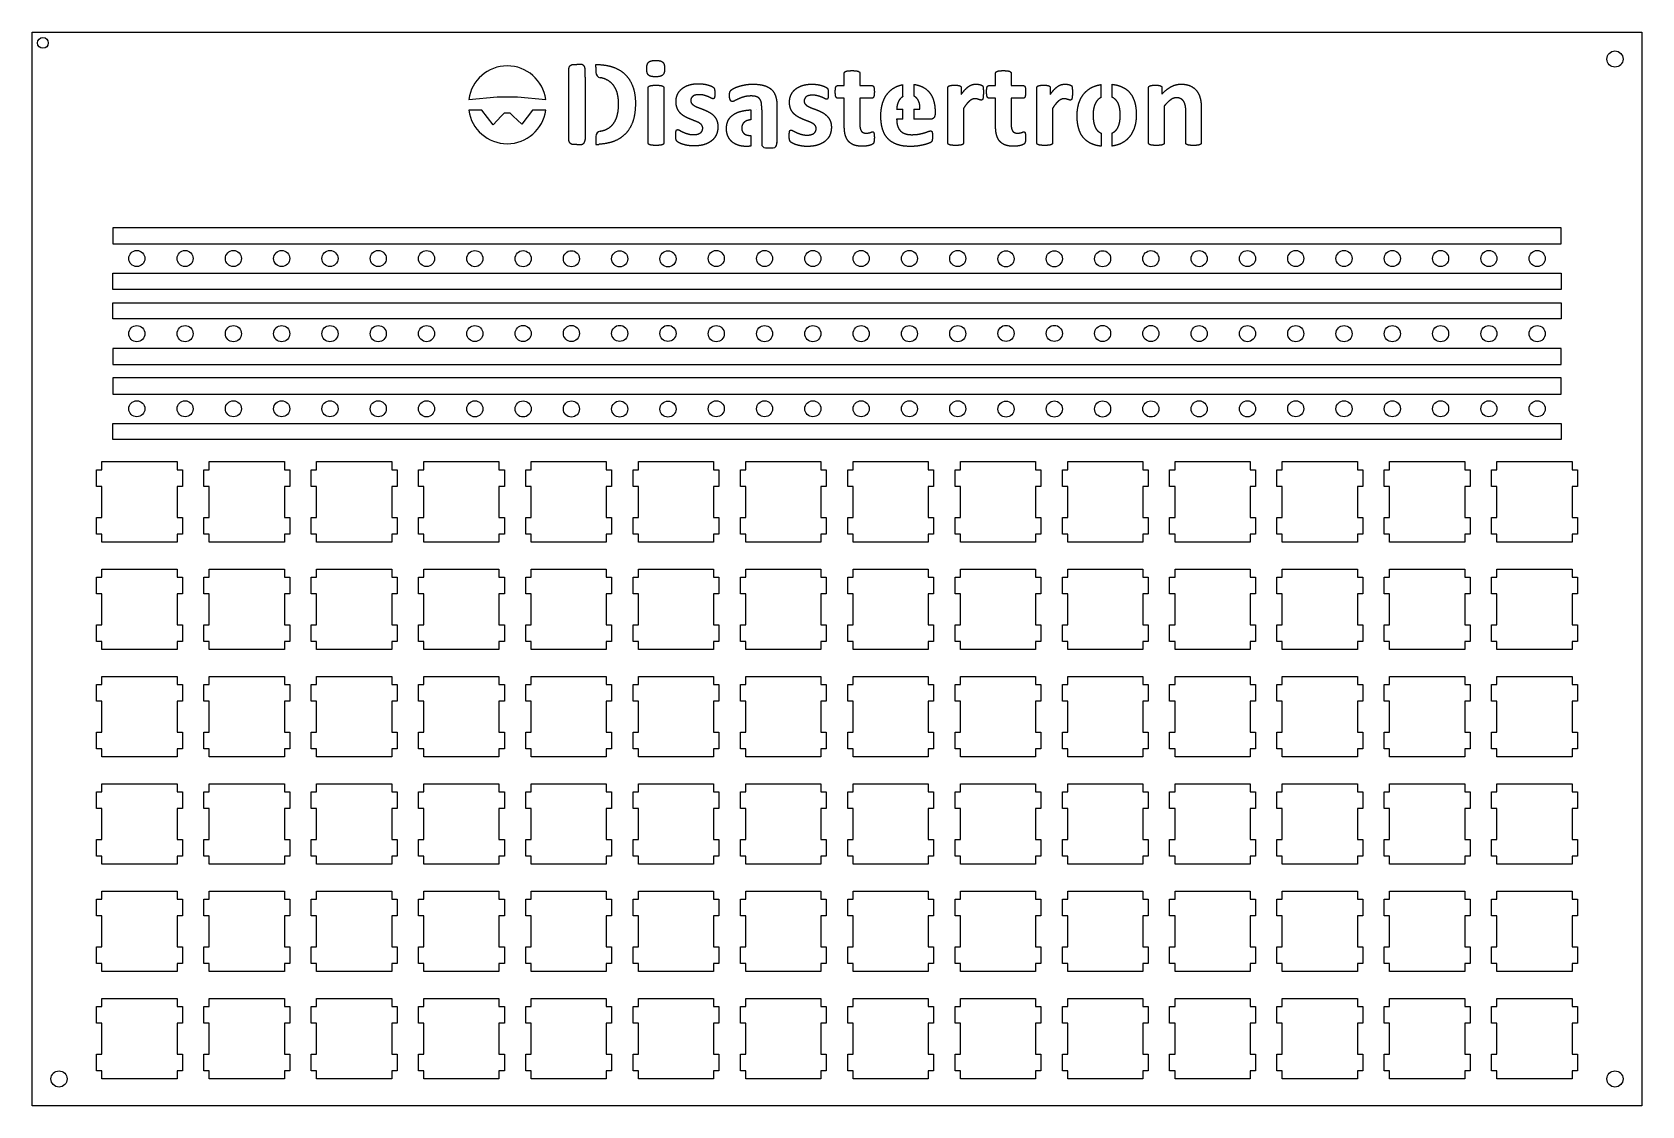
# Model space of a CAD drawing. Header units: millimetres. Extents: x 0 to 300, y 0 to 200.
import ezdxf

# ---------------------------------------------------------------- set-up
doc = ezdxf.new("R2010")
doc.units = ezdxf.units.MM
doc.layers.get('0').update_dxf_attribs({"linetype": 'CONTINUOUS'})

msp = doc.modelspace()

# ---------------------------------------------------------------- linework, layer by layer
for p, q in [((100.03, 180.03), (100.03, 193.04)), ((100.93, 194), (101.54, 194)), ((102.15, 194), (101.54, 194)), ((103.05, 191.63), (103.05, 193.04)), ((105.05, 193.98), (105.58, 193.98)), ((105.05, 193.48), (105.05, 193.98)), ((105.05, 193.48), (105.05, 192.51)), ((151.36, 190.06), (151.36, 192.35)), ((154.26, 192.35), (154.26, 190.06)), ((179.56, 190.06), (179.56, 192.35)), ((182.46, 192.35), (182.46, 190.06)), ((103.05, 191.63), (103.05, 181.47)), ((114.81, 179.37), (114.81, 189.64)), ((117.72, 189.64), (117.72, 179.37)), ((150.14, 190.06), (151.36, 190.06)), ((154.26, 190.06), (156.5, 190.06)), ((162.29, 188.01), (162.29, 190.23)), ((164.29, 190.28), (164.29, 188.1)), ((170.67, 179.37), (170.67, 189.67)), ((173.15, 189.67), (173.15, 188.39)), ((178.34, 190.06), (179.56, 190.06)), ((182.46, 190.06), (184.7, 190.06)), ((187.26, 179.37), (187.26, 189.67)), ((189.74, 189.67), (189.74, 188.39)), ((199.24, 187.83), (199.24, 190.25)), ((201.24, 190.29), (201.24, 187.88)), ((208.07, 179.37), (208.07, 189.67)), ((210.55, 189.67), (210.55, 188.48)), ((135.96, 185.57), (135.96, 186.19)), ((138.81, 186.26), (138.81, 179.34)), ((151.36, 187.7), (150.13, 187.7)), ((151.36, 182.43), (151.36, 187.7)), ((156.51, 187.7), (154.26, 187.7)), ((154.26, 187.7), (154.26, 182.87)), ((179.56, 187.7), (178.33, 187.7)), ((179.56, 182.43), (179.56, 187.7)), ((182.46, 187.7), (182.46, 182.87)), ((184.71, 187.7), (182.46, 187.7)), ((210.98, 186.22), (210.98, 179.37)), ((133.96, 185.57), (133.96, 183.7)), ((134.95, 185.57), (134.95, 185.57)), ((135.96, 185.57), (135.96, 179.48)), ((161.12, 185.65), (162.29, 185.65)), ((162.29, 183.78), (161.12, 183.78)), ((162.29, 183.78), (162.29, 185.65)), ((164.29, 185.65), (165.46, 185.65)), ((164.29, 185.65), (164.29, 183.78)), ((167.39, 183.78), (164.29, 183.78)), ((168.28, 185.28), (168.28, 184.82)), ((173.57, 185.79), (173.57, 179.37)), ((190.17, 185.79), (190.17, 179.37)), ((215.01, 179.37), (215.01, 185.25)), ((217.9, 185.73), (217.9, 179.37)), ((103.05, 181.47), (103.05, 180.03)), ((105.05, 180.58), (105.05, 179.61)), ((133.96, 180.78), (133.96, 178.78)), ((199.24, 181.2), (199.24, 178.76)), ((201.24, 181.21), (201.24, 178.79)), ((101.54, 179.07), (100.93, 179.07)), ((101.54, 179.07), (102.15, 179.07)), ((105.05, 179.61), (105.05, 179.1)), ((105.05, 179.1), (105.59, 179.11)), ((135.96, 179.48), (135.96, 179.18)), ((136.66, 178.48), (138.11, 178.48)), ((138.81, 179.18), (138.81, 179.48))]:
    msp.add_line(p, q)
for points in [[(0, 200), (300, 200), (300, 0), (0, 0)], [(15, 163.58), (15, 160.58), (285, 160.58), (285, 163.58)], [(285, 152.09), (15, 152.09), (15, 155.09), (285, 155.09)], [(285, 149.59), (285, 146.59), (15, 146.59), (15, 149.59)], [(15, 138.09), (285, 138.09), (285, 141.09), (15, 141.09)], [(15, 135.59), (15, 132.59), (285, 132.59), (285, 135.59)], [(15, 124.1), (15, 127.1), (285, 127.1), (285, 124.1)], [(72, 109.6), (73, 109.6), (73, 115.4), (72, 115.4), (72, 118.5), (73, 118.5), (73, 120), (87, 120), (87, 118.5), (88, 118.5), (88, 115.4), (87, 115.4), (87, 109.6), (88, 109.6), (88, 106.5), (87, 106.5), (87, 105), (73, 105), (73, 106.5), (72, 106.5)], [(93, 118.5), (93, 120), (107, 120), (107, 118.5), (108, 118.5), (108, 115.4), (107, 115.4), (107, 109.6), (108, 109.6), (108, 106.5), (107, 106.5), (107, 105), (93, 105), (93, 106.5), (92, 106.5), (92, 109.6), (93, 109.6), (93, 115.4), (92, 115.4), (92, 118.5)], [(127, 106.5), (127, 105), (113, 105), (113, 106.5), (112, 106.5), (112, 109.6), (113, 109.6), (113, 115.4), (112, 115.4), (112, 118.5), (113, 118.5), (113, 120), (127, 120), (127, 118.5), (128, 118.5), (128, 115.4), (127, 115.4), (127, 109.6), (128, 109.6), (128, 106.5)], [(133, 118.5), (133, 120), (147, 120), (147, 118.5), (148, 118.5), (148, 115.4), (147, 115.4), (147, 109.6), (148, 109.6), (148, 106.5), (147, 106.5), (147, 105), (133, 105), (133, 106.5), (132, 106.5), (132, 109.6), (133, 109.6), (133, 115.4), (132, 115.4), (132, 118.5)], [(153, 109.6), (153, 115.4), (152, 115.4), (152, 118.5), (153, 118.5), (153, 120), (167, 120), (167, 118.5), (168, 118.5), (168, 115.4), (167, 115.4), (167, 109.6), (168, 109.6), (168, 106.5), (167, 106.5), (167, 105), (153, 105), (153, 106.5), (152, 106.5), (152, 109.6)], [(187, 106.5), (187, 105), (173, 105), (173, 106.5), (172, 106.5), (172, 109.6), (173, 109.6), (173, 115.4), (172, 115.4), (172, 118.5), (173, 118.5), (173, 120), (187, 120), (187, 118.5), (188, 118.5), (188, 115.4), (187, 115.4), (187, 109.6), (188, 109.6), (188, 106.5)], [(192, 109.6), (193, 109.6), (193, 115.4), (192, 115.4), (192, 118.5), (193, 118.5), (193, 120), (207, 120), (207, 118.5), (208, 118.5), (208, 115.4), (207, 115.4), (207, 109.6), (208, 109.6), (208, 106.5), (207, 106.5), (207, 105), (193, 105), (193, 106.5), (192, 106.5)], [(227, 106.5), (227, 105), (213, 105), (213, 106.5), (212, 106.5), (212, 109.6), (213, 109.6), (213, 115.4), (212, 115.4), (212, 118.5), (213, 118.5), (213, 120), (227, 120), (227, 118.5), (228, 118.5), (228, 115.4), (227, 115.4), (227, 109.6), (228, 109.6), (228, 106.5)], [(247, 105), (233, 105), (233, 106.5), (232, 106.5), (232, 109.6), (233, 109.6), (233, 115.4), (232, 115.4), (232, 118.5), (233, 118.5), (233, 120), (247, 120), (247, 118.5), (248, 118.5), (248, 115.4), (247, 115.4), (247, 109.6), (248, 109.6), (248, 106.5), (247, 106.5)], [(267, 118.5), (268, 118.5), (268, 115.4), (267, 115.4), (267, 109.6), (268, 109.6), (268, 106.5), (267, 106.5), (267, 105), (253, 105), (253, 106.5), (252, 106.5), (252, 109.6), (253, 109.6), (253, 115.4), (252, 115.4), (252, 118.5), (253, 118.5), (253, 120), (267, 120)], [(287, 106.5), (287, 105), (273, 105), (273, 106.5), (272, 106.5), (272, 109.6), (273, 109.6), (273, 115.4), (272, 115.4), (272, 118.5), (273, 118.5), (273, 120), (287, 120), (287, 118.5), (288, 118.5), (288, 115.4), (287, 115.4), (287, 109.6), (288, 109.6), (288, 106.5)], [(28, 106.5), (27, 106.5), (27, 105), (13, 105), (13, 106.5), (12, 106.5), (12, 109.6), (13, 109.6), (13, 115.4), (12, 115.4), (12, 118.5), (13, 118.5), (13, 120), (27, 120), (27, 118.5), (28, 118.5), (28, 115.4), (27, 115.4), (27, 109.6), (28, 109.6)], [(47, 109.6), (48, 109.6), (48, 106.5), (47, 106.5), (47, 105), (33, 105), (33, 106.5), (32, 106.5), (32, 109.6), (33, 109.6), (33, 115.4), (32, 115.4), (32, 118.5), (33, 118.5), (33, 120), (47, 120), (47, 118.5), (48, 118.5), (48, 115.4), (47, 115.4)], [(53, 118.5), (53, 120), (67, 120), (67, 118.5), (68, 118.5), (68, 115.4), (67, 115.4), (67, 109.6), (68, 109.6), (68, 106.5), (67, 106.5), (67, 105), (53, 105), (53, 106.5), (52, 106.5), (52, 109.6), (53, 109.6), (53, 115.4), (52, 115.4), (52, 118.5)], [(12, 95.4), (12, 98.5), (13, 98.5), (13, 100), (27, 100), (27, 98.5), (28, 98.5), (28, 95.4), (27, 95.4), (27, 89.6), (28, 89.6), (28, 86.5), (27, 86.5), (27, 85), (13, 85), (13, 86.5), (12, 86.5), (12, 89.6), (13, 89.6), (13, 95.4)], [(33, 100), (47, 100), (47, 98.5), (48, 98.5), (48, 95.4), (47, 95.4), (47, 89.6), (48, 89.6), (48, 86.5), (47, 86.5), (47, 85), (33, 85), (33, 86.5), (32, 86.5), (32, 89.6), (33, 89.6), (33, 95.4), (32, 95.4), (32, 98.5), (33, 98.5)], [(52, 98.5), (53, 98.5), (53, 100), (67, 100), (67, 98.5), (68, 98.5), (68, 95.4), (67, 95.4), (67, 89.6), (68, 89.6), (68, 86.5), (67, 86.5), (67, 85), (53, 85), (53, 86.5), (52, 86.5), (52, 89.6), (53, 89.6), (53, 95.4), (52, 95.4)], [(88, 86.5), (87, 86.5), (87, 85), (73, 85), (73, 86.5), (72, 86.5), (72, 89.6), (73, 89.6), (73, 95.4), (72, 95.4), (72, 98.5), (73, 98.5), (73, 100), (87, 100), (87, 98.5), (88, 98.5), (88, 95.4), (87, 95.4), (87, 89.6), (88, 89.6)], [(93, 85), (93, 86.5), (92, 86.5), (92, 89.6), (93, 89.6), (93, 95.4), (92, 95.4), (92, 98.5), (93, 98.5), (93, 100), (107, 100), (107, 98.5), (108, 98.5), (108, 95.4), (107, 95.4), (107, 89.6), (108, 89.6), (108, 86.5), (107, 86.5), (107, 85)], [(113, 95.4), (112, 95.4), (112, 98.5), (113, 98.5), (113, 100), (127, 100), (127, 98.5), (128, 98.5), (128, 95.4), (127, 95.4), (127, 89.6), (128, 89.6), (128, 86.5), (127, 86.5), (127, 85), (113, 85), (113, 86.5), (112, 86.5), (112, 89.6), (113, 89.6)], [(147, 100), (147, 98.5), (148, 98.5), (148, 95.4), (147, 95.4), (147, 89.6), (148, 89.6), (148, 86.5), (147, 86.5), (147, 85), (133, 85), (133, 86.5), (132, 86.5), (132, 89.6), (133, 89.6), (133, 95.4), (132, 95.4), (132, 98.5), (133, 98.5), (133, 100)], [(168, 86.5), (167, 86.5), (167, 85), (153, 85), (153, 86.5), (152, 86.5), (152, 89.6), (153, 89.6), (153, 95.4), (152, 95.4), (152, 98.5), (153, 98.5), (153, 100), (167, 100), (167, 98.5), (168, 98.5), (168, 95.4), (167, 95.4), (167, 89.6), (168, 89.6)], [(172, 89.6), (173, 89.6), (173, 95.4), (172, 95.4), (172, 98.5), (173, 98.5), (173, 100), (187, 100), (187, 98.5), (188, 98.5), (188, 95.4), (187, 95.4), (187, 89.6), (188, 89.6), (188, 86.5), (187, 86.5), (187, 85), (173, 85), (173, 86.5), (172, 86.5)], [(193, 85), (193, 86.5), (192, 86.5), (192, 89.6), (193, 89.6), (193, 95.4), (192, 95.4), (192, 98.5), (193, 98.5), (193, 100), (207, 100), (207, 98.5), (208, 98.5), (208, 95.4), (207, 95.4), (207, 89.6), (208, 89.6), (208, 86.5), (207, 86.5), (207, 85)], [(212, 98.5), (213, 98.5), (213, 100), (227, 100), (227, 98.5), (228, 98.5), (228, 95.4), (227, 95.4), (227, 89.6), (228, 89.6), (228, 86.5), (227, 86.5), (227, 85), (213, 85), (213, 86.5), (212, 86.5), (212, 89.6), (213, 89.6), (213, 95.4), (212, 95.4)], [(247, 95.4), (247, 89.6), (248, 89.6), (248, 86.5), (247, 86.5), (247, 85), (233, 85), (233, 86.5), (232, 86.5), (232, 89.6), (233, 89.6), (233, 95.4), (232, 95.4), (232, 98.5), (233, 98.5), (233, 100), (247, 100), (247, 98.5), (248, 98.5), (248, 95.4)], [(253, 89.6), (253, 95.4), (252, 95.4), (252, 98.5), (253, 98.5), (253, 100), (267, 100), (267, 98.5), (268, 98.5), (268, 95.4), (267, 95.4), (267, 89.6), (268, 89.6), (268, 86.5), (267, 86.5), (267, 85), (253, 85), (253, 86.5), (252, 86.5), (252, 89.6)], [(272, 89.6), (273, 89.6), (273, 95.4), (272, 95.4), (272, 98.5), (273, 98.5), (273, 100), (287, 100), (287, 98.5), (288, 98.5), (288, 95.4), (287, 95.4), (287, 89.6), (288, 89.6), (288, 86.5), (287, 86.5), (287, 85), (273, 85), (273, 86.5), (272, 86.5)], [(12, 66.5), (12, 69.6), (13, 69.6), (13, 75.4), (12, 75.4), (12, 78.5), (13, 78.5), (13, 80), (27, 80), (27, 78.5), (28, 78.5), (28, 75.4), (27, 75.4), (27, 69.6), (28, 69.6), (28, 66.5), (27, 66.5), (27, 65), (13, 65), (13, 66.5)], [(48, 75.4), (47, 75.4), (47, 69.6), (48, 69.6), (48, 66.5), (47, 66.5), (47, 65), (33, 65), (33, 66.5), (32, 66.5), (32, 69.6), (33, 69.6), (33, 75.4), (32, 75.4), (32, 78.5), (33, 78.5), (33, 80), (47, 80), (47, 78.5), (48, 78.5)], [(53, 65), (53, 66.5), (52, 66.5), (52, 69.6), (53, 69.6), (53, 75.4), (52, 75.4), (52, 78.5), (53, 78.5), (53, 80), (67, 80), (67, 78.5), (68, 78.5), (68, 75.4), (67, 75.4), (67, 69.6), (68, 69.6), (68, 66.5), (67, 66.5), (67, 65)], [(72, 75.4), (72, 78.5), (73, 78.5), (73, 80), (87, 80), (87, 78.5), (88, 78.5), (88, 75.4), (87, 75.4), (87, 69.6), (88, 69.6), (88, 66.5), (87, 66.5), (87, 65), (73, 65), (73, 66.5), (72, 66.5), (72, 69.6), (73, 69.6), (73, 75.4)], [(93, 69.6), (93, 75.4), (92, 75.4), (92, 78.5), (93, 78.5), (93, 80), (107, 80), (107, 78.5), (108, 78.5), (108, 75.4), (107, 75.4), (107, 69.6), (108, 69.6), (108, 66.5), (107, 66.5), (107, 65), (93, 65), (93, 66.5), (92, 66.5), (92, 69.6)], [(112, 69.6), (113, 69.6), (113, 75.4), (112, 75.4), (112, 78.5), (113, 78.5), (113, 80), (127, 80), (127, 78.5), (128, 78.5), (128, 75.4), (127, 75.4), (127, 69.6), (128, 69.6), (128, 66.5), (127, 66.5), (127, 65), (113, 65), (113, 66.5), (112, 66.5)], [(148, 66.5), (147, 66.5), (147, 65), (133, 65), (133, 66.5), (132, 66.5), (132, 69.6), (133, 69.6), (133, 75.4), (132, 75.4), (132, 78.5), (133, 78.5), (133, 80), (147, 80), (147, 78.5), (148, 78.5), (148, 75.4), (147, 75.4), (147, 69.6), (148, 69.6)], [(153, 66.5), (152, 66.5), (152, 69.6), (153, 69.6), (153, 75.4), (152, 75.4), (152, 78.5), (153, 78.5), (153, 80), (167, 80), (167, 78.5), (168, 78.5), (168, 75.4), (167, 75.4), (167, 69.6), (168, 69.6), (168, 66.5), (167, 66.5), (167, 65), (153, 65)], [(173, 75.4), (172, 75.4), (172, 78.5), (173, 78.5), (173, 80), (187, 80), (187, 78.5), (188, 78.5), (188, 75.4), (187, 75.4), (187, 69.6), (188, 69.6), (188, 66.5), (187, 66.5), (187, 65), (173, 65), (173, 66.5), (172, 66.5), (172, 69.6), (173, 69.6)], [(207, 66.5), (207, 65), (193, 65), (193, 66.5), (192, 66.5), (192, 69.6), (193, 69.6), (193, 75.4), (192, 75.4), (192, 78.5), (193, 78.5), (193, 80), (207, 80), (207, 78.5), (208, 78.5), (208, 75.4), (207, 75.4), (207, 69.6), (208, 69.6), (208, 66.5)], [(213, 69.6), (213, 75.4), (212, 75.4), (212, 78.5), (213, 78.5), (213, 80), (227, 80), (227, 78.5), (228, 78.5), (228, 75.4), (227, 75.4), (227, 69.6), (228, 69.6), (228, 66.5), (227, 66.5), (227, 65), (213, 65), (213, 66.5), (212, 66.5), (212, 69.6)], [(247, 66.5), (247, 65), (233, 65), (233, 66.5), (232, 66.5), (232, 69.6), (233, 69.6), (233, 75.4), (232, 75.4), (232, 78.5), (233, 78.5), (233, 80), (247, 80), (247, 78.5), (248, 78.5), (248, 75.4), (247, 75.4), (247, 69.6), (248, 69.6), (248, 66.5)], [(252, 78.5), (253, 78.5), (253, 80), (267, 80), (267, 78.5), (268, 78.5), (268, 75.4), (267, 75.4), (267, 69.6), (268, 69.6), (268, 66.5), (267, 66.5), (267, 65), (253, 65), (253, 66.5), (252, 66.5), (252, 69.6), (253, 69.6), (253, 75.4), (252, 75.4)], [(287, 66.5), (287, 65), (273, 65), (273, 66.5), (272, 66.5), (272, 69.6), (273, 69.6), (273, 75.4), (272, 75.4), (272, 78.5), (273, 78.5), (273, 80), (287, 80), (287, 78.5), (288, 78.5), (288, 75.4), (287, 75.4), (287, 69.6), (288, 69.6), (288, 66.5)], [(33, 58.5), (33, 60), (47, 60), (47, 58.5), (48, 58.5), (48, 55.4), (47, 55.4), (47, 49.6), (48, 49.6), (48, 46.5), (47, 46.5), (47, 45), (33, 45), (33, 46.5), (32, 46.5), (32, 49.6), (33, 49.6), (33, 55.4), (32, 55.4), (32, 58.5)], [(87, 58.5), (88, 58.5), (88, 55.4), (87, 55.4), (87, 49.6), (88, 49.6), (88, 46.5), (87, 46.5), (87, 45), (73, 45), (73, 46.5), (72, 46.5), (72, 49.6), (73, 49.6), (73, 55.4), (72, 55.4), (72, 58.5), (73, 58.5), (73, 60), (87, 60)], [(113, 45), (113, 46.5), (112, 46.5), (112, 49.6), (113, 49.6), (113, 55.4), (112, 55.4), (112, 58.5), (113, 58.5), (113, 60), (127, 60), (127, 58.5), (128, 58.5), (128, 55.4), (127, 55.4), (127, 49.6), (128, 49.6), (128, 46.5), (127, 46.5), (127, 45)], [(167, 46.5), (167, 45), (153, 45), (153, 46.5), (152, 46.5), (152, 49.6), (153, 49.6), (153, 55.4), (152, 55.4), (152, 58.5), (153, 58.5), (153, 60), (167, 60), (167, 58.5), (168, 58.5), (168, 55.4), (167, 55.4), (167, 49.6), (168, 49.6), (168, 46.5)], [(212, 58.5), (213, 58.5), (213, 60), (227, 60), (227, 58.5), (228, 58.5), (228, 55.4), (227, 55.4), (227, 49.6), (228, 49.6), (228, 46.5), (227, 46.5), (227, 45), (213, 45), (213, 46.5), (212, 46.5), (212, 49.6), (213, 49.6), (213, 55.4), (212, 55.4)], [(13, 46.5), (12, 46.5), (12, 49.6), (13, 49.6), (13, 55.4), (12, 55.4), (12, 58.5), (13, 58.5), (13, 60), (27, 60), (27, 58.5), (28, 58.5), (28, 55.4), (27, 55.4), (27, 49.6), (28, 49.6), (28, 46.5), (27, 46.5), (27, 45), (13, 45)], [(53, 46.5), (52, 46.5), (52, 49.6), (53, 49.6), (53, 55.4), (52, 55.4), (52, 58.5), (53, 58.5), (53, 60), (67, 60), (67, 58.5), (68, 58.5), (68, 55.4), (67, 55.4), (67, 49.6), (68, 49.6), (68, 46.5), (67, 46.5), (67, 45), (53, 45)], [(92, 58.5), (93, 58.5), (93, 60), (107, 60), (107, 58.5), (108, 58.5), (108, 55.4), (107, 55.4), (107, 49.6), (108, 49.6), (108, 46.5), (107, 46.5), (107, 45), (93, 45), (93, 46.5), (92, 46.5), (92, 49.6), (93, 49.6), (93, 55.4), (92, 55.4)], [(132, 58.5), (133, 58.5), (133, 60), (147, 60), (147, 58.5), (148, 58.5), (148, 55.4), (147, 55.4), (147, 49.6), (148, 49.6), (148, 46.5), (147, 46.5), (147, 45), (133, 45), (133, 46.5), (132, 46.5), (132, 49.6), (133, 49.6), (133, 55.4), (132, 55.4)], [(187, 60), (187, 58.5), (188, 58.5), (188, 55.4), (187, 55.4), (187, 49.6), (188, 49.6), (188, 46.5), (187, 46.5), (187, 45), (173, 45), (173, 46.5), (172, 46.5), (172, 49.6), (173, 49.6), (173, 55.4), (172, 55.4), (172, 58.5), (173, 58.5), (173, 60)], [(207, 58.5), (208, 58.5), (208, 55.4), (207, 55.4), (207, 49.6), (208, 49.6), (208, 46.5), (207, 46.5), (207, 45), (193, 45), (193, 46.5), (192, 46.5), (192, 49.6), (193, 49.6), (193, 55.4), (192, 55.4), (192, 58.5), (193, 58.5), (193, 60), (207, 60)], [(232, 55.4), (232, 58.5), (233, 58.5), (233, 60), (247, 60), (247, 58.5), (248, 58.5), (248, 55.4), (247, 55.4), (247, 49.6), (248, 49.6), (248, 46.5), (247, 46.5), (247, 45), (233, 45), (233, 46.5), (232, 46.5), (232, 49.6), (233, 49.6), (233, 55.4)], [(253, 58.5), (253, 60), (267, 60), (267, 58.5), (268, 58.5), (268, 55.4), (267, 55.4), (267, 49.6), (268, 49.6), (268, 46.5), (267, 46.5), (267, 45), (253, 45), (253, 46.5), (252, 46.5), (252, 49.6), (253, 49.6), (253, 55.4), (252, 55.4), (252, 58.5)], [(273, 55.4), (272, 55.4), (272, 58.5), (273, 58.5), (273, 60), (287, 60), (287, 58.5), (288, 58.5), (288, 55.4), (287, 55.4), (287, 49.6), (288, 49.6), (288, 46.5), (287, 46.5), (287, 45), (273, 45), (273, 46.5), (272, 46.5), (272, 49.6), (273, 49.6)], [(28, 29.6), (28, 26.5), (27, 26.5), (27, 25), (13, 25), (13, 26.5), (12, 26.5), (12, 29.6), (13, 29.6), (13, 35.4), (12, 35.4), (12, 38.5), (13, 38.5), (13, 40), (27, 40), (27, 38.5), (28, 38.5), (28, 35.4), (27, 35.4), (27, 29.6)], [(47, 35.4), (47, 29.6), (48, 29.6), (48, 26.5), (47, 26.5), (47, 25), (33, 25), (33, 26.5), (32, 26.5), (32, 29.6), (33, 29.6), (33, 35.4), (32, 35.4), (32, 38.5), (33, 38.5), (33, 40), (47, 40), (47, 38.5), (48, 38.5), (48, 35.4)], [(53, 40), (67, 40), (67, 38.5), (68, 38.5), (68, 35.4), (67, 35.4), (67, 29.6), (68, 29.6), (68, 26.5), (67, 26.5), (67, 25), (53, 25), (53, 26.5), (52, 26.5), (52, 29.6), (53, 29.6), (53, 35.4), (52, 35.4), (52, 38.5), (53, 38.5)], [(88, 38.5), (88, 35.4), (87, 35.4), (87, 29.6), (88, 29.6), (88, 26.5), (87, 26.5), (87, 25), (73, 25), (73, 26.5), (72, 26.5), (72, 29.6), (73, 29.6), (73, 35.4), (72, 35.4), (72, 38.5), (73, 38.5), (73, 40), (87, 40), (87, 38.5)], [(92, 38.5), (93, 38.5), (93, 40), (107, 40), (107, 38.5), (108, 38.5), (108, 35.4), (107, 35.4), (107, 29.6), (108, 29.6), (108, 26.5), (107, 26.5), (107, 25), (93, 25), (93, 26.5), (92, 26.5), (92, 29.6), (93, 29.6), (93, 35.4), (92, 35.4)], [(127, 38.5), (128, 38.5), (128, 35.4), (127, 35.4), (127, 29.6), (128, 29.6), (128, 26.5), (127, 26.5), (127, 25), (113, 25), (113, 26.5), (112, 26.5), (112, 29.6), (113, 29.6), (113, 35.4), (112, 35.4), (112, 38.5), (113, 38.5), (113, 40), (127, 40)], [(132, 26.5), (132, 29.6), (133, 29.6), (133, 35.4), (132, 35.4), (132, 38.5), (133, 38.5), (133, 40), (147, 40), (147, 38.5), (148, 38.5), (148, 35.4), (147, 35.4), (147, 29.6), (148, 29.6), (148, 26.5), (147, 26.5), (147, 25), (133, 25), (133, 26.5)], [(168, 29.6), (168, 26.5), (167, 26.5), (167, 25), (153, 25), (153, 26.5), (152, 26.5), (152, 29.6), (153, 29.6), (153, 35.4), (152, 35.4), (152, 38.5), (153, 38.5), (153, 40), (167, 40), (167, 38.5), (168, 38.5), (168, 35.4), (167, 35.4), (167, 29.6)], [(172, 29.6), (173, 29.6), (173, 35.4), (172, 35.4), (172, 38.5), (173, 38.5), (173, 40), (187, 40), (187, 38.5), (188, 38.5), (188, 35.4), (187, 35.4), (187, 29.6), (188, 29.6), (188, 26.5), (187, 26.5), (187, 25), (173, 25), (173, 26.5), (172, 26.5)], [(193, 25), (193, 26.5), (192, 26.5), (192, 29.6), (193, 29.6), (193, 35.4), (192, 35.4), (192, 38.5), (193, 38.5), (193, 40), (207, 40), (207, 38.5), (208, 38.5), (208, 35.4), (207, 35.4), (207, 29.6), (208, 29.6), (208, 26.5), (207, 26.5), (207, 25)], [(213, 35.4), (212, 35.4), (212, 38.5), (213, 38.5), (213, 40), (227, 40), (227, 38.5), (228, 38.5), (228, 35.4), (227, 35.4), (227, 29.6), (228, 29.6), (228, 26.5), (227, 26.5), (227, 25), (213, 25), (213, 26.5), (212, 26.5), (212, 29.6), (213, 29.6)], [(247, 35.4), (247, 29.6), (248, 29.6), (248, 26.5), (247, 26.5), (247, 25), (233, 25), (233, 26.5), (232, 26.5), (232, 29.6), (233, 29.6), (233, 35.4), (232, 35.4), (232, 38.5), (233, 38.5), (233, 40), (247, 40), (247, 38.5), (248, 38.5), (248, 35.4)], [(252, 26.5), (252, 29.6), (253, 29.6), (253, 35.4), (252, 35.4), (252, 38.5), (253, 38.5), (253, 40), (267, 40), (267, 38.5), (268, 38.5), (268, 35.4), (267, 35.4), (267, 29.6), (268, 29.6), (268, 26.5), (267, 26.5), (267, 25), (253, 25), (253, 26.5)], [(272, 38.5), (273, 38.5), (273, 40), (287, 40), (287, 38.5), (288, 38.5), (288, 35.4), (287, 35.4), (287, 29.6), (288, 29.6), (288, 26.5), (287, 26.5), (287, 25), (273, 25), (273, 26.5), (272, 26.5), (272, 29.6), (273, 29.6), (273, 35.4), (272, 35.4)], [(27, 6.5), (27, 5), (13, 5), (13, 6.5), (12, 6.5), (12, 9.6), (13, 9.6), (13, 15.4), (12, 15.4), (12, 18.5), (13, 18.5), (13, 20), (27, 20), (27, 18.5), (28, 18.5), (28, 15.4), (27, 15.4), (27, 9.6), (28, 9.6), (28, 6.5)], [(48, 6.5), (47, 6.5), (47, 5), (33, 5), (33, 6.5), (32, 6.5), (32, 9.6), (33, 9.6), (33, 15.4), (32, 15.4), (32, 18.5), (33, 18.5), (33, 20), (47, 20), (47, 18.5), (48, 18.5), (48, 15.4), (47, 15.4), (47, 9.6), (48, 9.6)], [(52, 6.5), (52, 9.6), (53, 9.6), (53, 15.4), (52, 15.4), (52, 18.5), (53, 18.5), (53, 20), (67, 20), (67, 18.5), (68, 18.5), (68, 15.4), (67, 15.4), (67, 9.6), (68, 9.6), (68, 6.5), (67, 6.5), (67, 5), (53, 5), (53, 6.5)], [(73, 20), (87, 20), (87, 18.5), (88, 18.5), (88, 15.4), (87, 15.4), (87, 9.6), (88, 9.6), (88, 6.5), (87, 6.5), (87, 5), (73, 5), (73, 6.5), (72, 6.5), (72, 9.6), (73, 9.6), (73, 15.4), (72, 15.4), (72, 18.5), (73, 18.5)], [(93, 6.5), (92, 6.5), (92, 9.6), (93, 9.6), (93, 15.4), (92, 15.4), (92, 18.5), (93, 18.5), (93, 20), (107, 20), (107, 18.5), (108, 18.5), (108, 15.4), (107, 15.4), (107, 9.6), (108, 9.6), (108, 6.5), (107, 6.5), (107, 5), (93, 5)], [(127, 20), (127, 18.5), (128, 18.5), (128, 15.4), (127, 15.4), (127, 9.6), (128, 9.6), (128, 6.5), (127, 6.5), (127, 5), (113, 5), (113, 6.5), (112, 6.5), (112, 9.6), (113, 9.6), (113, 15.4), (112, 15.4), (112, 18.5), (113, 18.5), (113, 20)], [(132, 6.5), (132, 9.6), (133, 9.6), (133, 15.4), (132, 15.4), (132, 18.5), (133, 18.5), (133, 20), (147, 20), (147, 18.5), (148, 18.5), (148, 15.4), (147, 15.4), (147, 9.6), (148, 9.6), (148, 6.5), (147, 6.5), (147, 5), (133, 5), (133, 6.5)], [(152, 18.5), (153, 18.5), (153, 20), (167, 20), (167, 18.5), (168, 18.5), (168, 15.4), (167, 15.4), (167, 9.6), (168, 9.6), (168, 6.5), (167, 6.5), (167, 5), (153, 5), (153, 6.5), (152, 6.5), (152, 9.6), (153, 9.6), (153, 15.4), (152, 15.4)], [(187, 9.6), (188, 9.6), (188, 6.5), (187, 6.5), (187, 5), (173, 5), (173, 6.5), (172, 6.5), (172, 9.6), (173, 9.6), (173, 15.4), (172, 15.4), (172, 18.5), (173, 18.5), (173, 20), (187, 20), (187, 18.5), (188, 18.5), (188, 15.4), (187, 15.4)], [(208, 6.5), (207, 6.5), (207, 5), (193, 5), (193, 6.5), (192, 6.5), (192, 9.6), (193, 9.6), (193, 15.4), (192, 15.4), (192, 18.5), (193, 18.5), (193, 20), (207, 20), (207, 18.5), (208, 18.5), (208, 15.4), (207, 15.4), (207, 9.6), (208, 9.6)], [(227, 9.6), (228, 9.6), (228, 6.5), (227, 6.5), (227, 5), (213, 5), (213, 6.5), (212, 6.5), (212, 9.6), (213, 9.6), (213, 15.4), (212, 15.4), (212, 18.5), (213, 18.5), (213, 20), (227, 20), (227, 18.5), (228, 18.5), (228, 15.4), (227, 15.4)], [(247, 6.5), (247, 5), (233, 5), (233, 6.5), (232, 6.5), (232, 9.6), (233, 9.6), (233, 15.4), (232, 15.4), (232, 18.5), (233, 18.5), (233, 20), (247, 20), (247, 18.5), (248, 18.5), (248, 15.4), (247, 15.4), (247, 9.6), (248, 9.6), (248, 6.5)], [(252, 9.6), (253, 9.6), (253, 15.4), (252, 15.4), (252, 18.5), (253, 18.5), (253, 20), (267, 20), (267, 18.5), (268, 18.5), (268, 15.4), (267, 15.4), (267, 9.6), (268, 9.6), (268, 6.5), (267, 6.5), (267, 5), (253, 5), (253, 6.5), (252, 6.5)], [(273, 6.5), (272, 6.5), (272, 9.6), (273, 9.6), (273, 15.4), (272, 15.4), (272, 18.5), (273, 18.5), (273, 20), (287, 20), (287, 18.5), (288, 18.5), (288, 15.4), (287, 15.4), (287, 9.6), (288, 9.6), (288, 6.5), (287, 6.5), (287, 5), (273, 5)]]:
    msp.add_lwpolyline(points, close=True)
for points in [[(95.72, 187.48, 0.87068), (81.36, 187.48), (86.64, 187.98), (90.43, 187.98)], [(85.91, 182.74), (83.81, 185.48), (81.36, 185.48, 0.87068), (95.72, 185.48), (93.27, 185.48), (91.24, 182.84), (89.66, 184.34), (89.07, 184.9), (87.95, 184.9), (87.42, 184.34)]]:
    msp.add_lwpolyline(points, format="xyb", close=True)
for centre, radius in [((2, 198), 1), ((295, 195), 1.5), ((19.5, 157.84), 1.5), ((28.5, 157.84), 1.5), ((37.5, 157.84), 1.5), ((46.5, 157.84), 1.5), ((55.5, 157.84), 1.5), ((64.5, 157.84), 1.5), ((73.5, 157.83), 1.5), ((82.5, 157.82), 1.5), ((91.5, 157.81), 1.5), ((100.5, 157.8), 1.5), ((109.5, 157.79), 1.5), ((118.5, 157.78), 1.5), ((127.5, 157.84), 1.5), ((136.5, 157.84), 1.5), ((145.5, 157.84), 1.5), ((154.5, 157.84), 1.5), ((163.5, 157.84), 1.5), ((172.5, 157.84), 1.5), ((181.5, 157.78), 1.5), ((190.5, 157.79), 1.5), ((199.5, 157.8), 1.5), ((208.5, 157.81), 1.5), ((217.5, 157.82), 1.5), ((226.5, 157.83), 1.5), ((235.5, 157.84), 1.5), ((244.5, 157.84), 1.5), ((253.5, 157.84), 1.5), ((262.5, 157.84), 1.5), ((271.5, 157.84), 1.5), ((280.5, 157.84), 1.5), ((19.5, 143.84), 1.5), ((28.5, 143.84), 1.5), ((37.5, 143.84), 1.5), ((46.5, 143.84), 1.5), ((55.5, 143.84), 1.5), ((64.5, 143.84), 1.5), ((73.5, 143.85), 1.5), ((82.5, 143.86), 1.5), ((91.5, 143.87), 1.5), ((100.5, 143.88), 1.5), ((109.5, 143.89), 1.5), ((118.5, 143.89), 1.5), ((127.5, 143.84), 1.5), ((136.5, 143.84), 1.5), ((145.5, 143.84), 1.5), ((154.5, 143.84), 1.5), ((163.5, 143.84), 1.5), ((172.5, 143.84), 1.5), ((181.5, 143.89), 1.5), ((190.5, 143.89), 1.5), ((199.5, 143.88), 1.5), ((208.5, 143.87), 1.5), ((217.5, 143.86), 1.5), ((226.5, 143.85), 1.5), ((235.5, 143.84), 1.5), ((244.5, 143.84), 1.5), ((253.5, 143.84), 1.5), ((262.5, 143.84), 1.5), ((271.5, 143.84), 1.5), ((280.5, 143.84), 1.5), ((19.5, 129.85), 1.5), ((28.5, 129.85), 1.5), ((37.5, 129.85), 1.5), ((46.5, 129.85), 1.5), ((55.5, 129.85), 1.5), ((64.5, 129.85), 1.5), ((73.5, 129.84), 1.5), ((82.5, 129.83), 1.5), ((91.5, 129.82), 1.5), ((100.5, 129.81), 1.5), ((109.5, 129.8), 1.5), ((118.5, 129.79), 1.5), ((127.5, 129.85), 1.5), ((136.5, 129.85), 1.5), ((145.5, 129.85), 1.5), ((154.5, 129.85), 1.5), ((163.5, 129.85), 1.5), ((172.5, 129.85), 1.5), ((181.5, 129.79), 1.5), ((190.5, 129.8), 1.5), ((199.5, 129.81), 1.5), ((208.5, 129.82), 1.5), ((217.5, 129.83), 1.5), ((226.5, 129.84), 1.5), ((235.5, 129.85), 1.5), ((244.5, 129.85), 1.5), ((253.5, 129.85), 1.5), ((262.5, 129.85), 1.5), ((271.5, 129.85), 1.5), ((280.5, 129.85), 1.5), ((5, 5), 1.5), ((295, 5), 1.5)]:
    msp.add_circle(centre, radius)
for centre, radius, start, end in [((106.05, 192.51), 1, 180, 260.2178), ((106.05, 180.58), 1, 99.7601, 180), ((136.66, 179.18), 0.7, 180, 270), ((138.11, 179.18), 0.7, -90, 0)]:
    msp.add_arc(centre, radius, start, end)
for points in [[(100.03, 193.04), (100.03, 193.55), (100.29, 193.78)], [(100.29, 193.78), (100.55, 194), (100.93, 194)], [(102.79, 193.78), (102.53, 194), (102.15, 194)], [(103.05, 193.04), (103.05, 193.55), (102.79, 193.78)], [(105.58, 193.98), (107.05, 193.9), (108.15, 193.54)], [(108.15, 193.54), (109.54, 193.07), (110.49, 192.15)], [(110.49, 192.15), (111.44, 191.23), (111.94, 189.88)], [(114.53, 193.18), (114.53, 194.06), (114.88, 194.4)], [(114.87, 192.02), (114.53, 192.34), (114.53, 193.18)], [(116.19, 191.69), (115.21, 191.69), (114.87, 192.02)], [(114.88, 194.4), (115.24, 194.74), (116.22, 194.74)], [(117.52, 192.03), (117.16, 191.69), (116.19, 191.69)], [(116.22, 194.74), (117.19, 194.74), (117.53, 194.41)], [(117.88, 193.24), (117.88, 192.36), (117.52, 192.03)], [(117.53, 194.41), (117.88, 194.08), (117.88, 193.24)], [(151.36, 192.35), (151.36, 192.47), (151.43, 192.56)], [(151.43, 192.56), (151.49, 192.65), (151.66, 192.72)], [(151.66, 192.72), (151.82, 192.78), (152.11, 192.81)], [(152.11, 192.81), (152.39, 192.84), (152.8, 192.84)], [(152.8, 192.84), (153.23, 192.84), (153.51, 192.81)], [(153.51, 192.81), (153.8, 192.78), (153.96, 192.72)], [(153.96, 192.72), (154.12, 192.65), (154.19, 192.56)], [(154.19, 192.56), (154.26, 192.47), (154.26, 192.35)], [(179.56, 192.35), (179.56, 192.47), (179.63, 192.56)], [(179.63, 192.56), (179.69, 192.65), (179.86, 192.72)], [(179.86, 192.72), (180.02, 192.78), (180.31, 192.81)], [(180.31, 192.81), (180.59, 192.84), (181, 192.84)], [(181, 192.84), (181.43, 192.84), (181.71, 192.81)], [(181.71, 192.81), (182, 192.78), (182.16, 192.72)], [(182.16, 192.72), (182.32, 192.65), (182.39, 192.56)], [(182.39, 192.56), (182.46, 192.47), (182.46, 192.35)], [(106.84, 191.25), (106.43, 191.43), (105.88, 191.53)], [(108.25, 190.21), (107.7, 190.88), (106.84, 191.25)], [(109.05, 188.63), (108.8, 189.54), (108.25, 190.21)], [(111.94, 189.88), (112.43, 188.53), (112.43, 186.76)], [(114.81, 189.64), (114.81, 189.76), (114.88, 189.85)], [(114.88, 189.85), (114.95, 189.93), (115.11, 190)], [(115.11, 190), (115.28, 190.06), (115.56, 190.09)], [(115.56, 190.09), (115.83, 190.13), (116.26, 190.13)], [(116.26, 190.13), (116.69, 190.13), (116.97, 190.09)], [(116.97, 190.09), (117.24, 190.06), (117.41, 190)], [(117.41, 190), (117.58, 189.93), (117.65, 189.85)], [(117.65, 189.85), (117.72, 189.76), (117.72, 189.64)], [(120.29, 188.44), (120.58, 189.05), (121.12, 189.49)], [(121.12, 189.49), (121.66, 189.93), (122.44, 190.17)], [(122.44, 190.17), (123.22, 190.41), (124.19, 190.41)], [(124.19, 190.41), (124.68, 190.41), (125.13, 190.34)], [(125.13, 190.34), (125.59, 190.28), (125.96, 190.17)], [(125.96, 190.17), (126.33, 190.07), (126.58, 189.95)], [(126.58, 189.95), (126.83, 189.83), (126.94, 189.74)], [(126.94, 189.74), (127.05, 189.65), (127.1, 189.57)], [(127.1, 189.57), (127.14, 189.48), (127.17, 189.36)], [(127.17, 189.36), (127.19, 189.24), (127.21, 189.06)], [(127.21, 189.06), (127.23, 188.88), (127.23, 188.61)], [(130.03, 188.81), (130.08, 189.02), (130.25, 189.19)], [(130.25, 189.19), (130.41, 189.35), (130.81, 189.56)], [(130.81, 189.56), (131.22, 189.76), (131.76, 189.93)], [(131.76, 189.93), (132.3, 190.1), (132.94, 190.21)], [(132.94, 190.21), (133.58, 190.32), (134.26, 190.32)], [(134.26, 190.32), (135.47, 190.32), (136.33, 190.09)], [(136.33, 190.09), (137.19, 189.85), (137.75, 189.36)], [(137.75, 189.36), (138.3, 188.87), (138.55, 188.1)], [(141.44, 188.35), (141.73, 188.96), (142.27, 189.4)], [(142.27, 189.4), (142.81, 189.84), (143.59, 190.08)], [(143.59, 190.08), (144.37, 190.32), (145.34, 190.32)], [(145.34, 190.32), (145.82, 190.32), (146.28, 190.25)], [(146.28, 190.25), (146.73, 190.19), (147.1, 190.08)], [(147.1, 190.08), (147.47, 189.98), (147.73, 189.86)], [(147.73, 189.86), (147.98, 189.74), (148.09, 189.65)], [(148.09, 189.65), (148.2, 189.56), (148.25, 189.48)], [(148.25, 189.48), (148.29, 189.39), (148.32, 189.27)], [(148.32, 189.27), (148.34, 189.15), (148.36, 188.97)], [(149.68, 188.88), (149.68, 189.22), (149.71, 189.45)], [(149.71, 189.45), (149.73, 189.68), (149.79, 189.81)], [(149.79, 189.81), (149.85, 189.94), (149.94, 190)], [(149.94, 190), (150.02, 190.06), (150.14, 190.06)], [(156.5, 190.06), (156.61, 190.06), (156.7, 190)], [(156.7, 190), (156.78, 189.94), (156.84, 189.81)], [(156.84, 189.81), (156.9, 189.68), (156.93, 189.45)], [(156.93, 189.45), (156.96, 189.22), (156.96, 188.88)], [(159.57, 188.75), (160.25, 189.52), (161.22, 189.92)], [(161.22, 189.92), (161.72, 190.13), (162.29, 190.23)], [(164.29, 190.28), (165.04, 190.19), (165.63, 189.94)], [(165.63, 189.94), (166.55, 189.56), (167.13, 188.89)], [(170.67, 189.67), (170.67, 189.78), (170.72, 189.87)], [(170.72, 189.87), (170.78, 189.95), (170.93, 190.01)], [(170.93, 190.01), (171.08, 190.07), (171.32, 190.1)], [(171.32, 190.1), (171.55, 190.13), (171.91, 190.13)], [(171.91, 190.13), (172.28, 190.13), (172.52, 190.1)], [(172.52, 190.1), (172.77, 190.07), (172.9, 190.01)], [(172.9, 190.01), (173.03, 189.95), (173.09, 189.87)], [(173.09, 189.87), (173.15, 189.78), (173.15, 189.67)], [(173.15, 188.39), (173.55, 188.96), (173.91, 189.34)], [(173.91, 189.34), (174.27, 189.71), (174.59, 189.93)], [(174.59, 189.93), (174.91, 190.15), (175.23, 190.24)], [(175.23, 190.24), (175.56, 190.32), (175.88, 190.32)], [(175.88, 190.32), (176.03, 190.32), (176.2, 190.31)], [(176.2, 190.31), (176.38, 190.29), (176.56, 190.25)], [(176.56, 190.25), (176.75, 190.21), (176.88, 190.16)], [(176.88, 190.16), (177.02, 190.1), (177.09, 190.05)], [(177.09, 190.05), (177.15, 189.99), (177.18, 189.92)], [(177.18, 189.92), (177.21, 189.85), (177.23, 189.73)], [(177.23, 189.73), (177.25, 189.61), (177.27, 189.37)], [(177.27, 189.37), (177.28, 189.12), (177.28, 188.71)], [(177.88, 188.88), (177.88, 189.22), (177.91, 189.45)], [(177.91, 189.45), (177.93, 189.68), (177.99, 189.81)], [(177.99, 189.81), (178.05, 189.94), (178.14, 190)], [(178.14, 190), (178.22, 190.06), (178.34, 190.06)], [(184.7, 190.06), (184.81, 190.06), (184.9, 190)], [(184.9, 190), (184.98, 189.94), (185.04, 189.81)], [(185.04, 189.81), (185.1, 189.68), (185.13, 189.45)], [(185.13, 189.45), (185.16, 189.22), (185.16, 188.88)], [(187.26, 189.67), (187.26, 189.78), (187.32, 189.87)], [(187.32, 189.87), (187.37, 189.95), (187.52, 190.01)], [(187.52, 190.01), (187.67, 190.07), (187.91, 190.1)], [(187.91, 190.1), (188.15, 190.13), (188.5, 190.13)], [(188.5, 190.13), (188.87, 190.13), (189.12, 190.1)], [(189.12, 190.1), (189.36, 190.07), (189.49, 190.01)], [(189.49, 190.01), (189.62, 189.95), (189.68, 189.87)], [(189.68, 189.87), (189.74, 189.78), (189.74, 189.67)], [(189.74, 188.39), (190.14, 188.96), (190.5, 189.34)], [(190.5, 189.34), (190.86, 189.71), (191.18, 189.93)], [(191.18, 189.93), (191.5, 190.15), (191.83, 190.24)], [(191.83, 190.24), (192.15, 190.32), (192.47, 190.32)], [(192.47, 190.32), (192.62, 190.32), (192.8, 190.31)], [(192.8, 190.31), (192.97, 190.29), (193.15, 190.25)], [(193.15, 190.25), (193.34, 190.21), (193.48, 190.16)], [(193.48, 190.16), (193.62, 190.1), (193.68, 190.05)], [(193.68, 190.05), (193.74, 189.99), (193.77, 189.92)], [(193.77, 189.92), (193.8, 189.85), (193.82, 189.73)], [(193.82, 189.73), (193.85, 189.61), (193.86, 189.37)], [(193.86, 189.37), (193.87, 189.12), (193.87, 188.71)], [(196.15, 188.69), (196.86, 189.47), (197.91, 189.9)], [(197.91, 189.9), (198.52, 190.14), (199.24, 190.25)], [(201.24, 190.29), (202.1, 190.2), (202.79, 189.95)], [(202.79, 189.95), (203.8, 189.57), (204.47, 188.85)], [(208.07, 189.67), (208.07, 189.78), (208.13, 189.87)], [(208.13, 189.87), (208.19, 189.95), (208.34, 190.01)], [(208.34, 190.01), (208.49, 190.07), (208.73, 190.1)], [(208.73, 190.1), (208.96, 190.13), (209.32, 190.13)], [(209.32, 190.13), (209.69, 190.13), (209.93, 190.1)], [(209.93, 190.1), (210.17, 190.07), (210.31, 190.01)], [(210.31, 190.01), (210.44, 189.95), (210.5, 189.87)], [(210.5, 189.87), (210.55, 189.78), (210.55, 189.67)], [(210.55, 188.48), (211.41, 189.4), (212.29, 189.86)], [(212.29, 189.86), (213.17, 190.32), (214.13, 190.32)], [(214.13, 190.32), (215.18, 190.32), (215.9, 189.98)], [(215.9, 189.98), (216.62, 189.63), (217.07, 189.04)], [(217.07, 189.04), (217.51, 188.44), (217.71, 187.65)], [(109.01, 184.39), (109.29, 185.36), (109.29, 186.65)], [(109.29, 186.65), (109.29, 187.71), (109.05, 188.63)], [(112.43, 186.76), (112.43, 184.7), (111.9, 183.24)], [(120, 187.08), (120, 187.82), (120.29, 188.44)], [(120.22, 185.83), (120, 186.35), (120, 187.08)], [(122.83, 187.7), (122.74, 187.49), (122.74, 187.26)], [(122.74, 187.26), (122.74, 186.91), (122.96, 186.66)], [(123.11, 188.05), (122.92, 187.9), (122.83, 187.7)], [(122.96, 186.66), (123.18, 186.42), (123.53, 186.24)], [(123.58, 188.28), (123.29, 188.2), (123.11, 188.05)], [(123.53, 186.24), (123.89, 186.05), (124.35, 185.89)], [(124.26, 188.36), (123.87, 188.36), (123.58, 188.28)], [(125.25, 188.24), (124.81, 188.36), (124.26, 188.36)], [(126.01, 187.98), (125.68, 188.12), (125.25, 188.24)], [(126.56, 187.72), (126.34, 187.84), (126.01, 187.98)], [(126.88, 187.6), (126.78, 187.6), (126.56, 187.72)], [(127.04, 187.64), (126.97, 187.6), (126.88, 187.6)], [(127.15, 187.79), (127.11, 187.68), (127.04, 187.64)], [(127.21, 188.11), (127.19, 187.91), (127.15, 187.79)], [(127.23, 188.61), (127.23, 188.3), (127.21, 188.11)], [(129.97, 188.25), (129.97, 188.6), (130.03, 188.81)], [(130, 187.76), (129.97, 187.98), (129.97, 188.25)], [(130.1, 187.39), (130.04, 187.54), (130, 187.76)], [(130.26, 187.16), (130.17, 187.24), (130.1, 187.39)], [(130.49, 187.08), (130.36, 187.08), (130.26, 187.16)], [(130.97, 187.24), (130.67, 187.08), (130.49, 187.08)], [(131.7, 187.6), (131.26, 187.4), (130.97, 187.24)], [(132.71, 187.96), (132.14, 187.8), (131.7, 187.6)], [(134.01, 188.12), (133.28, 188.12), (132.71, 187.96)], [(134.94, 188), (134.56, 188.12), (134.01, 188.12)], [(135.54, 187.65), (135.31, 187.89), (134.94, 188)], [(135.86, 187.04), (135.76, 187.4), (135.54, 187.65)], [(135.96, 186.19), (135.96, 186.68), (135.86, 187.04)], [(138.55, 188.1), (138.81, 187.32), (138.81, 186.26)], [(141.15, 186.99), (141.15, 187.73), (141.44, 188.35)], [(141.36, 185.74), (141.15, 186.26), (141.15, 186.99)], [(143.98, 187.61), (143.88, 187.4), (143.88, 187.17)], [(143.88, 187.17), (143.88, 186.82), (144.1, 186.57)], [(144.25, 187.96), (144.07, 187.81), (143.98, 187.61)], [(144.1, 186.57), (144.32, 186.33), (144.68, 186.15)], [(144.73, 188.19), (144.44, 188.11), (144.25, 187.96)], [(144.68, 186.15), (145.04, 185.96), (145.49, 185.8)], [(145.41, 188.27), (145.02, 188.27), (144.73, 188.19)], [(146.39, 188.15), (145.96, 188.27), (145.41, 188.27)], [(147.16, 187.89), (146.83, 188.03), (146.39, 188.15)], [(147.7, 187.63), (147.48, 187.75), (147.16, 187.89)], [(148.03, 187.51), (147.92, 187.51), (147.7, 187.63)], [(148.19, 187.55), (148.12, 187.51), (148.03, 187.51)], [(148.3, 187.7), (148.26, 187.59), (148.19, 187.55)], [(148.36, 188.02), (148.34, 187.82), (148.3, 187.7)], [(148.36, 188.97), (148.37, 188.79), (148.37, 188.52)], [(148.37, 188.52), (148.37, 188.21), (148.36, 188.02)], [(149.79, 187.98), (149.68, 188.25), (149.68, 188.88)], [(150.13, 187.7), (149.91, 187.7), (149.79, 187.98)], [(156.84, 187.98), (156.73, 187.7), (156.51, 187.7)], [(156.96, 188.88), (156.96, 188.25), (156.84, 187.98)], [(158.17, 184.4), (158.17, 185.78), (158.53, 186.88)], [(158.53, 186.88), (158.88, 187.98), (159.57, 188.75)], [(161.29, 186.67), (161.15, 186.19), (161.12, 185.65)], [(161.71, 187.5), (161.43, 187.15), (161.29, 186.67)], [(162.29, 188.01), (161.95, 187.81), (161.71, 187.5)], [(164.97, 187.57), (164.71, 187.93), (164.29, 188.1)], [(165.46, 185.65), (165.5, 186.87), (164.97, 187.57)], [(167.13, 188.89), (167.72, 188.21), (168, 187.29)], [(168, 187.29), (168.28, 186.37), (168.28, 185.28)], [(174.18, 186.64), (173.9, 186.3), (173.57, 185.79)], [(174.72, 187.2), (174.46, 186.99), (174.18, 186.64)], [(175.22, 187.5), (174.98, 187.4), (174.72, 187.2)], [(175.71, 187.6), (175.47, 187.6), (175.22, 187.5)], [(176.09, 187.56), (175.92, 187.6), (175.71, 187.6)], [(176.41, 187.47), (176.26, 187.52), (176.09, 187.56)], [(176.67, 187.39), (176.55, 187.43), (176.41, 187.47)], [(176.87, 187.35), (176.78, 187.35), (176.67, 187.39)], [(177.06, 187.4), (176.99, 187.35), (176.87, 187.35)], [(177.18, 187.61), (177.14, 187.46), (177.06, 187.4)], [(177.25, 188.03), (177.23, 187.76), (177.18, 187.61)], [(177.28, 188.71), (177.28, 188.29), (177.25, 188.03)], [(177.99, 187.98), (177.88, 188.25), (177.88, 188.88)], [(178.33, 187.7), (178.11, 187.7), (177.99, 187.98)], [(185.04, 187.98), (184.93, 187.7), (184.71, 187.7)], [(185.16, 188.88), (185.16, 188.25), (185.04, 187.98)], [(190.77, 186.64), (190.49, 186.3), (190.17, 185.79)], [(191.31, 187.2), (191.05, 186.99), (190.77, 186.64)], [(191.82, 187.5), (191.57, 187.4), (191.31, 187.2)], [(192.3, 187.6), (192.06, 187.6), (191.82, 187.5)], [(192.68, 187.56), (192.51, 187.6), (192.3, 187.6)], [(193, 187.47), (192.85, 187.52), (192.68, 187.56)], [(193.26, 187.39), (193.14, 187.43), (193, 187.47)], [(193.47, 187.35), (193.37, 187.35), (193.26, 187.39)], [(193.66, 187.4), (193.58, 187.35), (193.47, 187.35)], [(193.78, 187.61), (193.73, 187.46), (193.66, 187.4)], [(193.85, 188.03), (193.82, 187.76), (193.78, 187.61)], [(193.87, 188.71), (193.87, 188.29), (193.85, 188.03)], [(194.75, 184.42), (194.75, 185.73), (195.1, 186.82)], [(195.1, 186.82), (195.45, 187.91), (196.15, 188.69)], [(197.89, 186), (197.73, 185.36), (197.73, 184.54)], [(198.36, 187.1), (198.05, 186.64), (197.89, 186)], [(199.15, 187.79), (198.67, 187.55), (198.36, 187.1)], [(199.24, 187.83), (199.2, 187.81), (199.15, 187.79)], [(201.49, 187.76), (201.37, 187.83), (201.24, 187.88)], [(202.26, 187.02), (201.97, 187.5), (201.49, 187.76)], [(202.67, 185.91), (202.55, 186.55), (202.26, 187.02)], [(204.47, 188.85), (205.13, 188.12), (205.45, 187.06)], [(205.45, 187.06), (205.78, 186), (205.78, 184.62)], [(212.16, 187.39), (211.59, 186.99), (210.98, 186.22)], [(213.28, 187.8), (212.72, 187.8), (212.16, 187.39)], [(214.04, 187.63), (213.72, 187.8), (213.28, 187.8)], [(214.58, 187.16), (214.37, 187.46), (214.04, 187.63)], [(214.9, 186.42), (214.79, 186.85), (214.58, 187.16)], [(215.01, 185.25), (215.01, 186), (214.9, 186.42)], [(217.71, 187.65), (217.9, 186.85), (217.9, 185.73)], [(108.16, 182.77), (108.73, 183.42), (109.01, 184.39)], [(111.9, 183.24), (111.36, 181.78), (110.36, 180.86)], [(120.78, 184.94), (120.43, 185.31), (120.22, 185.83)], [(121.58, 184.32), (121.13, 184.58), (120.78, 184.94)], [(122.49, 183.87), (122.02, 184.07), (121.58, 184.32)], [(123.4, 183.51), (122.96, 183.68), (122.49, 183.87)], [(124.2, 183.17), (123.84, 183.35), (123.4, 183.51)], [(124.76, 182.74), (124.55, 182.98), (124.2, 183.17)], [(124.35, 185.89), (124.8, 185.73), (125.27, 185.54)], [(125.27, 185.54), (125.74, 185.35), (126.19, 185.09)], [(126.19, 185.09), (126.65, 184.84), (127.01, 184.47)], [(127.01, 184.47), (127.36, 184.1), (127.58, 183.59)], [(127.58, 183.59), (127.8, 183.08), (127.8, 182.37)], [(129.4, 182.06), (129.4, 182.96), (129.76, 183.63)], [(129.76, 183.63), (130.11, 184.29), (130.81, 184.72)], [(130.81, 184.72), (131.5, 185.15), (132.54, 185.36)], [(132.84, 183.33), (132.53, 183.12), (132.39, 182.83)], [(132.54, 185.36), (133.19, 185.49), (133.96, 185.54)], [(133.65, 183.64), (133.15, 183.54), (132.84, 183.33)], [(133.96, 183.7), (133.8, 183.67), (133.65, 183.64)], [(141.93, 184.85), (141.58, 185.22), (141.36, 185.74)], [(142.73, 184.23), (142.28, 184.49), (141.93, 184.85)], [(143.64, 183.78), (143.17, 183.98), (142.73, 184.23)], [(144.55, 183.42), (144.1, 183.59), (143.64, 183.78)], [(145.34, 183.08), (144.99, 183.26), (144.55, 183.42)], [(145.91, 182.65), (145.7, 182.89), (145.34, 183.08)], [(145.49, 185.8), (145.95, 185.64), (146.42, 185.45)], [(146.42, 185.45), (146.88, 185.26), (147.34, 185)], [(147.34, 185), (147.8, 184.75), (148.15, 184.38)], [(148.15, 184.38), (148.51, 184.01), (148.73, 183.5)], [(148.73, 183.5), (148.95, 182.99), (148.95, 182.28)], [(158.51, 181.89), (158.17, 182.96), (158.17, 184.4)], [(161.12, 183.78), (161.12, 183.12), (161.28, 182.59)], [(168.04, 184.04), (167.8, 183.78), (167.39, 183.78)], [(168.28, 184.82), (168.28, 184.29), (168.04, 184.04)], [(195.07, 181.99), (194.75, 183.05), (194.75, 184.42)], [(197.73, 184.54), (197.73, 183.78), (197.86, 183.14)], [(197.86, 183.14), (197.99, 182.5), (198.27, 182.03)], [(202.18, 181.96), (202.49, 182.41), (202.64, 183.05)], [(202.64, 183.05), (202.79, 183.69), (202.79, 184.51)], [(202.79, 184.51), (202.79, 185.27), (202.67, 185.91)], [(205.78, 184.62), (205.78, 183.31), (205.43, 182.22)], [(100.29, 179.3), (100.03, 179.52), (100.03, 180.03)], [(102.79, 179.3), (103.05, 179.52), (103.05, 180.03)], [(105.88, 181.57), (106.35, 181.65), (106.73, 181.79)], [(106.73, 181.79), (107.59, 182.12), (108.16, 182.77)], [(110.36, 180.86), (109.35, 179.94), (107.92, 179.5)], [(119.94, 180.79), (119.94, 181.13), (119.97, 181.33)], [(120.01, 180.02), (119.94, 180.28), (119.94, 180.79)], [(119.97, 181.33), (119.99, 181.53), (120.04, 181.65)], [(120.21, 179.64), (120.08, 179.76), (120.01, 180.02)], [(120.04, 181.65), (120.08, 181.77), (120.15, 181.81)], [(120.15, 181.81), (120.22, 181.85), (120.33, 181.85)], [(120.33, 181.85), (120.45, 181.85), (120.7, 181.71)], [(120.7, 181.71), (120.95, 181.56), (121.32, 181.39)], [(121.32, 181.39), (121.69, 181.22), (122.18, 181.07)], [(122.18, 181.07), (122.67, 180.92), (123.29, 180.92)], [(123.29, 180.92), (123.68, 180.92), (123.99, 181)], [(123.99, 181), (124.29, 181.08), (124.52, 181.23)], [(124.52, 181.23), (124.74, 181.38), (124.86, 181.61)], [(124.98, 182.14), (124.98, 182.49), (124.76, 182.74)], [(124.86, 181.61), (124.98, 181.84), (124.98, 182.14)], [(127.47, 180.83), (127.14, 180.16), (126.54, 179.71)], [(127.8, 182.37), (127.8, 181.49), (127.47, 180.83)], [(129.68, 180.61), (129.4, 181.23), (129.4, 182.06)], [(130.46, 179.56), (129.96, 179.99), (129.68, 180.61)], [(132.39, 182.83), (132.24, 182.54), (132.24, 182.15)], [(132.24, 182.15), (132.24, 181.51), (132.65, 181.14)], [(132.65, 181.14), (133.06, 180.77), (133.79, 180.77)], [(133.79, 180.77), (133.87, 180.77), (133.96, 180.78)], [(141.09, 180.7), (141.09, 181.04), (141.12, 181.24)], [(141.16, 179.93), (141.09, 180.19), (141.09, 180.7)], [(141.12, 181.24), (141.14, 181.44), (141.18, 181.56)], [(141.18, 181.56), (141.23, 181.68), (141.3, 181.72)], [(141.3, 181.72), (141.37, 181.76), (141.47, 181.76)], [(141.47, 181.76), (141.6, 181.76), (141.85, 181.62)], [(141.85, 181.62), (142.1, 181.47), (142.47, 181.3)], [(142.47, 181.3), (142.83, 181.13), (143.33, 180.98)], [(143.33, 180.98), (143.82, 180.83), (144.44, 180.83)], [(144.44, 180.83), (144.83, 180.83), (145.14, 180.91)], [(145.14, 180.91), (145.44, 180.99), (145.67, 181.14)], [(145.67, 181.14), (145.89, 181.29), (146.01, 181.52)], [(146.12, 182.05), (146.12, 182.4), (145.91, 182.65)], [(146.01, 181.52), (146.12, 181.75), (146.12, 182.05)], [(148.62, 180.74), (148.29, 180.07), (147.69, 179.62)], [(148.95, 182.28), (148.95, 181.4), (148.62, 180.74)], [(151.56, 180.79), (151.36, 181.49), (151.36, 182.43)], [(152.17, 179.65), (151.75, 180.1), (151.56, 180.79)], [(154.26, 182.87), (154.26, 182.03), (154.52, 181.61)], [(154.52, 181.61), (154.79, 181.19), (155.47, 181.19)], [(155.47, 181.19), (155.7, 181.19), (155.88, 181.23)], [(155.88, 181.23), (156.07, 181.27), (156.21, 181.32)], [(156.21, 181.32), (156.36, 181.37), (156.46, 181.41)], [(156.46, 181.41), (156.55, 181.45), (156.63, 181.45)], [(156.63, 181.45), (156.7, 181.45), (156.77, 181.41)], [(156.77, 181.41), (156.83, 181.37), (156.87, 181.25)], [(156.87, 181.25), (156.9, 181.13), (156.93, 180.92)], [(156.96, 180.39), (156.96, 179.88), (156.89, 179.61)], [(156.93, 180.92), (156.96, 180.71), (156.96, 180.39)], [(159.54, 180.11), (158.85, 180.82), (158.51, 181.89)], [(161.27, 179.06), (160.23, 179.41), (159.54, 180.11)], [(161.28, 182.59), (161.43, 182.05), (161.78, 181.68)], [(161.78, 181.68), (162.12, 181.3), (162.65, 181.1)], [(162.65, 181.1), (163.19, 180.91), (163.94, 180.91)], [(163.94, 180.91), (164.7, 180.91), (165.28, 181.02)], [(165.28, 181.02), (165.85, 181.13), (166.28, 181.26)], [(166.28, 181.26), (166.7, 181.39), (166.97, 181.5)], [(166.97, 181.5), (167.25, 181.61), (167.42, 181.61)], [(167.42, 181.61), (167.53, 181.61), (167.6, 181.57)], [(167.6, 181.57), (167.67, 181.53), (167.71, 181.43)], [(167.71, 181.43), (167.76, 181.32), (167.78, 181.13)], [(167.78, 180.22), (167.77, 180.04), (167.75, 179.92)], [(167.78, 181.13), (167.79, 180.94), (167.79, 180.65)], [(167.79, 180.65), (167.79, 180.4), (167.78, 180.22)], [(179.76, 180.79), (179.56, 181.49), (179.56, 182.43)], [(180.37, 179.65), (179.95, 180.1), (179.76, 180.79)], [(182.46, 182.87), (182.46, 182.03), (182.72, 181.61)], [(182.72, 181.61), (182.99, 181.19), (183.67, 181.19)], [(183.67, 181.19), (183.9, 181.19), (184.08, 181.23)], [(184.08, 181.23), (184.27, 181.27), (184.41, 181.32)], [(184.41, 181.32), (184.56, 181.37), (184.66, 181.41)], [(184.66, 181.41), (184.75, 181.45), (184.83, 181.45)], [(184.83, 181.45), (184.9, 181.45), (184.97, 181.41)], [(184.97, 181.41), (185.03, 181.37), (185.07, 181.25)], [(185.07, 181.25), (185.1, 181.13), (185.13, 180.92)], [(185.16, 180.39), (185.16, 179.88), (185.09, 179.61)], [(185.13, 180.92), (185.16, 180.71), (185.16, 180.39)], [(196.06, 180.2), (195.39, 180.93), (195.07, 181.99)], [(197.75, 179.1), (196.73, 179.48), (196.06, 180.2)], [(198.27, 182.03), (198.55, 181.55), (199.04, 181.3)], [(199.04, 181.3), (199.13, 181.24), (199.24, 181.2)], [(201.24, 181.21), (201.31, 181.24), (201.38, 181.27)], [(201.38, 181.27), (201.87, 181.51), (202.18, 181.96)], [(204.38, 180.35), (203.68, 179.57), (202.62, 179.14)], [(205.43, 182.22), (205.08, 181.14), (204.38, 180.35)], [(100.93, 179.07), (100.55, 179.07), (100.29, 179.3)], [(102.15, 179.07), (102.53, 179.07), (102.79, 179.3)], [(107.92, 179.5), (106.89, 179.2), (105.59, 179.11)], [(114.88, 179.17), (114.81, 179.26), (114.81, 179.37)], [(115.11, 179.03), (114.95, 179.09), (114.88, 179.17)], [(115.56, 178.94), (115.28, 178.97), (115.11, 179.03)], [(116.26, 178.91), (115.83, 178.91), (115.56, 178.94)], [(116.97, 178.94), (116.69, 178.91), (116.26, 178.91)], [(117.41, 179.03), (117.24, 178.97), (116.97, 178.94)], [(117.65, 179.17), (117.58, 179.09), (117.41, 179.03)], [(117.72, 179.37), (117.72, 179.26), (117.65, 179.17)], [(120.61, 179.38), (120.34, 179.52), (120.21, 179.64)], [(121.31, 179.11), (120.89, 179.24), (120.61, 179.38)], [(122.25, 178.89), (121.72, 178.98), (121.31, 179.11)], [(123.35, 178.81), (122.77, 178.81), (122.25, 178.89)], [(125.13, 179.03), (124.31, 178.81), (123.35, 178.81)], [(126.54, 179.71), (125.94, 179.26), (125.13, 179.03)], [(131.65, 178.93), (130.96, 179.14), (130.46, 179.56)], [(133.15, 178.72), (132.33, 178.72), (131.65, 178.93)], [(133.96, 178.78), (133.57, 178.72), (133.15, 178.72)], [(141.36, 179.55), (141.23, 179.67), (141.16, 179.93)], [(141.76, 179.29), (141.48, 179.43), (141.36, 179.55)], [(142.45, 179.02), (142.04, 179.15), (141.76, 179.29)], [(143.39, 178.8), (142.87, 178.89), (142.45, 179.02)], [(144.5, 178.72), (143.92, 178.72), (143.39, 178.8)], [(146.27, 178.94), (145.45, 178.72), (144.5, 178.72)], [(147.69, 179.62), (147.09, 179.17), (146.27, 178.94)], [(153.22, 178.97), (152.58, 179.19), (152.17, 179.65)], [(154.72, 178.75), (153.85, 178.75), (153.22, 178.97)], [(155.36, 178.79), (155.04, 178.75), (154.72, 178.75)], [(155.95, 178.88), (155.68, 178.82), (155.36, 178.79)], [(156.42, 179.03), (156.22, 178.95), (155.95, 178.88)], [(156.73, 179.23), (156.62, 179.12), (156.42, 179.03)], [(156.89, 179.61), (156.83, 179.34), (156.73, 179.23)], [(163.67, 178.72), (162.3, 178.72), (161.27, 179.06)], [(165.1, 178.81), (164.43, 178.72), (163.67, 178.72)], [(166.29, 179.05), (165.77, 178.91), (165.1, 178.81)], [(167.15, 179.32), (166.81, 179.18), (166.29, 179.05)], [(167.56, 179.54), (167.48, 179.45), (167.15, 179.32)], [(167.68, 179.7), (167.63, 179.62), (167.56, 179.54)], [(167.75, 179.92), (167.72, 179.79), (167.68, 179.7)], [(170.73, 179.17), (170.67, 179.26), (170.67, 179.37)], [(170.97, 179.03), (170.8, 179.09), (170.73, 179.17)], [(171.42, 178.94), (171.14, 178.97), (170.97, 179.03)], [(172.12, 178.91), (171.69, 178.91), (171.42, 178.94)], [(172.82, 178.94), (172.55, 178.91), (172.12, 178.91)], [(173.27, 179.03), (173.1, 178.97), (172.82, 178.94)], [(173.5, 179.17), (173.43, 179.09), (173.27, 179.03)], [(173.57, 179.37), (173.57, 179.26), (173.5, 179.17)], [(181.42, 178.97), (180.78, 179.19), (180.37, 179.65)], [(182.92, 178.75), (182.05, 178.75), (181.42, 178.97)], [(183.56, 178.79), (183.24, 178.75), (182.92, 178.75)], [(184.15, 178.88), (183.88, 178.82), (183.56, 178.79)], [(184.62, 179.03), (184.42, 178.95), (184.15, 178.88)], [(184.93, 179.23), (184.82, 179.12), (184.62, 179.03)], [(185.09, 179.61), (185.03, 179.34), (184.93, 179.23)], [(187.33, 179.17), (187.26, 179.26), (187.26, 179.37)], [(187.56, 179.03), (187.4, 179.09), (187.33, 179.17)], [(188.01, 178.94), (187.73, 178.97), (187.56, 179.03)], [(188.71, 178.91), (188.28, 178.91), (188.01, 178.94)], [(189.42, 178.94), (189.14, 178.91), (188.71, 178.91)], [(189.86, 179.03), (189.69, 178.97), (189.42, 178.94)], [(190.1, 179.17), (190.03, 179.09), (189.86, 179.03)], [(190.17, 179.37), (190.17, 179.26), (190.1, 179.17)], [(199.24, 178.76), (198.41, 178.85), (197.75, 179.1)], [(202.62, 179.14), (201.99, 178.89), (201.24, 178.79)], [(208.14, 179.17), (208.07, 179.26), (208.07, 179.37)], [(208.38, 179.03), (208.21, 179.09), (208.14, 179.17)], [(208.82, 178.94), (208.55, 178.97), (208.38, 179.03)], [(209.53, 178.91), (209.1, 178.91), (208.82, 178.94)], [(210.23, 178.94), (209.95, 178.91), (209.53, 178.91)], [(210.68, 179.03), (210.51, 178.97), (210.23, 178.94)], [(210.91, 179.17), (210.84, 179.09), (210.68, 179.03)], [(210.98, 179.37), (210.98, 179.26), (210.91, 179.17)], [(215.08, 179.17), (215.01, 179.26), (215.01, 179.37)], [(215.31, 179.03), (215.15, 179.09), (215.08, 179.17)], [(215.75, 178.94), (215.47, 178.97), (215.31, 179.03)], [(216.46, 178.91), (216.03, 178.91), (215.75, 178.94)], [(217.16, 178.94), (216.88, 178.91), (216.46, 178.91)], [(217.6, 179.03), (217.44, 178.97), (217.16, 178.94)], [(217.83, 179.17), (217.77, 179.09), (217.6, 179.03)], [(217.9, 179.37), (217.9, 179.26), (217.83, 179.17)]]:
    msp.add_open_spline(points, degree=2)

doc.saveas('drawing.dxf')
